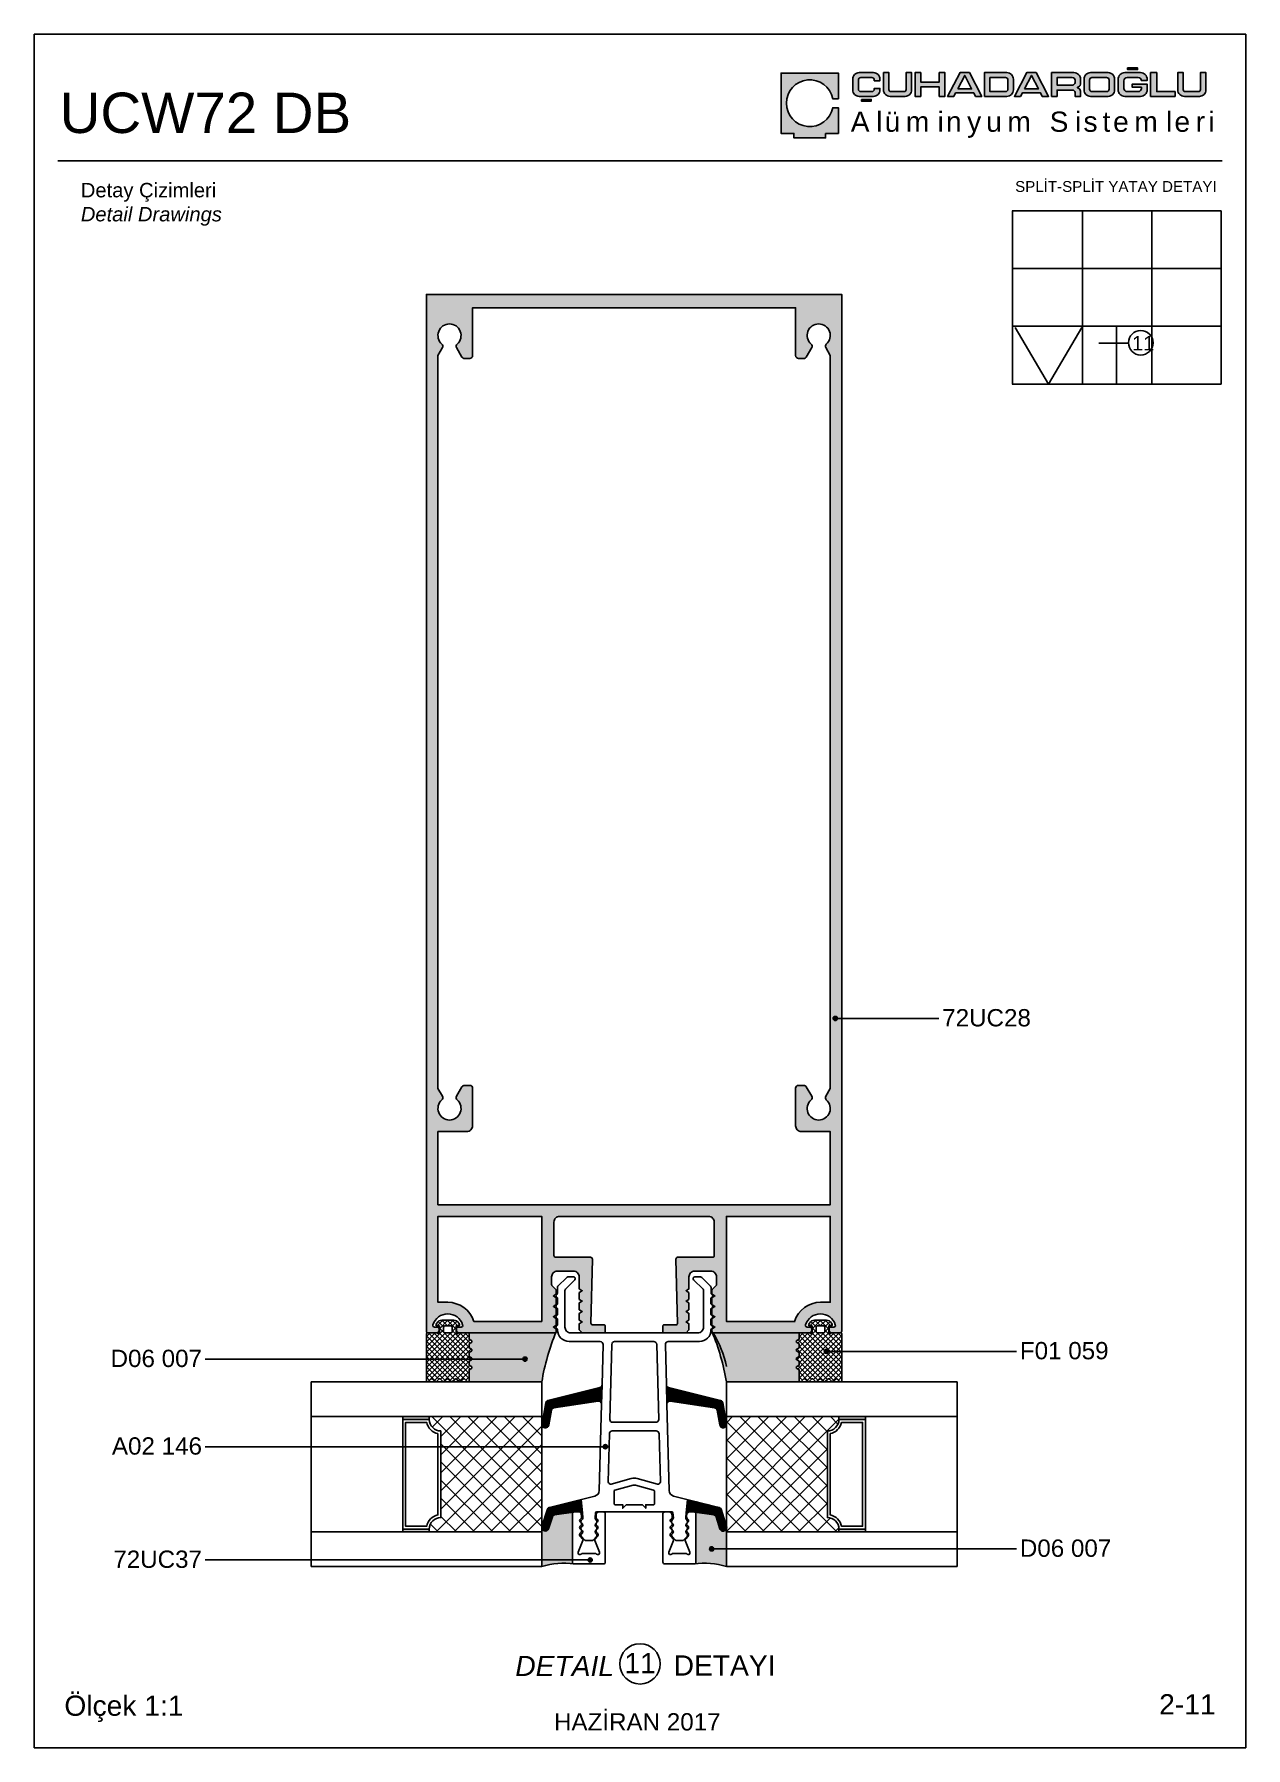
# Model space of a CAD drawing. Header units: millimetres. Extents: x -624 to 1947, y 11274 to 11571.
# Drawn here: x 1737.4 to 1947.4, y 11274.3 to 11571.3 of the extents above; entities that cross this region are included whole.
import ezdxf

# ---------------------------------------------------------------- set-up
doc = ezdxf.new("R2010")
doc.units = ezdxf.units.MM
for name, color, linetype in [('AKSESUAR', 7, 'Continuous'), ('Antet', 7, 'Continuous'), ('kesit_k', 7, 'Continuous'), ('Layer1', 7, 'Continuous'), ('yazı_numara_k', 11, 'Continuous')]:
    doc.layers.add(name, color=color, linetype=linetype)
doc.styles.get("Standard").update_dxf_attribs({"font": 'arial.ttf'})
pattern_1 = [(45, (1988.283914, 8154.76784), (-0.0224506403, 0.0224506403), [])]
pattern_2 = [(135, (2930.973248, 8154.76784), (0.0224506403, 0.0224506403), [])]

msp = doc.modelspace()

# ---------------------------------------------------------------- texts
at = {"layer": 'Antet', "attachment_point": 1}
for s, insert, char_height in [('{     UCW72 DB }', (1728.274, 11561.189), 7), ('{\\fArial|b0|i0|c162|p34;SPLİT-SPLİT YATAY DETAYI          }', (1907.477, 11545.855), 1.875), ('{11}', (1927.731, 11519.004), 2.5)]:
    msp.add_mtext(s, dxfattribs=dict(at, insert=insert, char_height=char_height))
at = {"layer": 'Antet', "char_height": 3, "width": 32.13086}
for s, insert, attachment_point in [('{\\fArial|b0|i0|c162|p34;72UC28}', (1894.834, 11402.335), 1), ('{\\fArial|b0|i0|c162|p34;D06 007}', (1766.523, 11343.29), 3), ('{\\fArial|b0|i0|c162|p34;F01 059}', (1908.299, 11344.632), 1), ('{\\fArial|b0|i0|c162|p34;A02 146}', (1766.523, 11328.109), 3), ('{\\fArial|b0|i0|c162|p34;D06 007}', (1908.299, 11310.397), 1), ('{\\fArial|b0|i0|c162|p34;72UC37}', (1766.523, 11308.48), 3)]:
    msp.add_mtext(s, dxfattribs=dict(at, insert=insert, attachment_point=attachment_point))
at = {"layer": 'yazı_numara_k'}
for s, insert, char_height, attachment_point in [('{\\fArial|b0|i0|c162|p34;\\H0.8333x;Detay Çizimleri\\P\\fArial|b0|i1|c162|p34;Detail Drawings\\fArial|b0|i0|c162|p34; \\H1.2x;         }', (1745.522, 11545.536), 3, 1), ('{\\fArial|b0|i0|c162|p34;Ölçek 1:1}', (1742.666, 11283.34), 3.5, 1), ('{\\fArial|b0|i0|c162|p34;2\\fArial|b0|i0|c0|p34;-\\fArial|b0|i0|c162|p34;11}', (1942.234, 11283.579), 3.5, 3), ('{HAZİRAN 2017}', (1856.417, 11280.292), 3, 3)]:
    msp.add_mtext(s, dxfattribs=dict(at, insert=insert, char_height=char_height, attachment_point=attachment_point))
at = {"layer": 'yazı_numara_k', "color": 0, "char_height": 3.5, "attachment_point": 1}
for s, insert in [('{\\fArial|b0|i1|c162|p34;DETAIL}', (1820.833, 11290.221)), ('{\\fArial|b0|i0|c162|p34; 11}', (1838.392, 11290.723)), ('\\fArial Tur|b0|i0|c162|p34;DETAYI', (1848.282, 11290.313))]:
    msp.add_mtext(s, dxfattribs=dict(at, insert=insert))

# ---------------------------------------------------------------- blocks, each defined once
blk = doc.blocks.new('72UC37')
at = {"layer": 'Layer1', "color": 0, "linetype": 'Continuous', "ltscale": 10}
blk.add_lwpolyline([(1705.09, 11318.63), (1706, 11318.63), (1706.34, 11318.33), (1706.39, 11317.75, -0.221695), (1706.3, 11317.51), (1706.13, 11317.34, 0.414214), (1706.13, 11316.91), (1706.3, 11316.74, -0.414214), (1706.3, 11316.32), (1706.13, 11316.14, 0.414214), (1706.13, 11315.72), (1706.3, 11315.54, -0.414214), (1706.3, 11315.12), (1706.13, 11314.94, 0.198912), (1706.04, 11314.73), (1706.04, 11314.67), (1706.04, 11314.62, 0.198912), (1706.13, 11314.41), (1706.55, 11313.99, -0.298826), (1706.62, 11313.67), (1705.81, 11311.64, 0.837166), (1706.32, 11311.33, -0.213422), (1706.54, 11311.43), (1707.64, 11311.43), (1708.75, 11311.43, -0.213422), (1708.97, 11311.33, 0.837166), (1709.47, 11311.64), (1708.67, 11313.67, -0.298826), (1708.74, 11313.99), (1709.15, 11314.41, 0.198912), (1709.24, 11314.62), (1709.24, 11314.67), (1709.24, 11314.73, 0.198912), (1709.15, 11314.94), (1708.98, 11315.12, -0.414214), (1708.98, 11315.54), (1709.15, 11315.72, 0.414214), (1709.15, 11316.14), (1708.98, 11316.32, -0.414214), (1708.98, 11316.74), (1709.15, 11316.91, 0.414214), (1709.15, 11317.34), (1708.98, 11317.51, -0.221695), (1708.89, 11317.75), (1708.94, 11318.33), (1709.28, 11318.63), (1710.19, 11318.63, -0.414214), (1710.49, 11318.33), (1710.49, 11309.93, -0.414214), (1710.19, 11309.63), (1707.64, 11309.63), (1705.09, 11309.63, -0.414214), (1704.79, 11309.93), (1704.79, 11318.33, -0.414214)], format="xyb", close=True, dxfattribs=at)
blk = doc.blocks.new('A02146')
h = blk.add_hatch()
h.set_pattern_fill('ANSI31', color=1, scale=0.01, angle=360, style=0)
h.set_pattern_definition(pattern_1)
h.paths.add_polyline_path([(2444.66, 11196.86), (2453.67, 11199.11, 0.337023), (2454.04, 11199.58), (2453.96, 11196.24, 0.466308), (2453.38, 11196.75), (2445.7, 11195.6, 0.321907), (2445.28, 11195.2), (2444.82, 11192.63, -1), (2443.64, 11192.84), (2444.29, 11196.46, -0.29562)])
h = blk.add_hatch()
h.set_pattern_fill('ANSI31', color=1, scale=0.01, angle=180, style=0)
h.set_pattern_definition(pattern_2)
h.paths.add_polyline_path([(2474.6, 11196.86), (2465.59, 11199.11, -0.337023), (2465.21, 11199.58), (2465.3, 11196.24, -0.466308), (2465.87, 11196.75), (2473.56, 11195.6, -0.321907), (2473.98, 11195.2), (2474.44, 11192.63, 1), (2475.62, 11192.84), (2474.97, 11196.46, 0.29562)])
h = blk.add_hatch()
h.set_pattern_fill('ANSI31', color=1, scale=0.01, angle=360, style=0)
h.set_pattern_definition(pattern_1)
h.paths.add_polyline_path([(2444.95, 11178.35), (2450.43, 11179.71), (2450.63, 11177.41, 0.388879), (2450.43, 11177.59), (2449.54, 11177.59, 0.037105), (2449.51, 11177.59), (2445.83, 11177.04, 0.285816), (2445.43, 11176.7), (2444.78, 11174.65, -1), (2443.63, 11175.01), (2444.59, 11178.01, -0.260029)])
h = blk.add_hatch()
h.set_pattern_fill('ANSI31', color=1, scale=0.01, angle=180, style=0)
h.set_pattern_definition(pattern_2)
h.paths.add_polyline_path([(2474.31, 11178.35), (2468.83, 11179.71), (2468.63, 11177.41, -0.388879), (2468.83, 11177.59), (2469.71, 11177.59, -0.037105), (2469.74, 11177.59), (2473.42, 11177.04, -0.285816), (2473.83, 11176.7), (2474.48, 11174.65, 1), (2475.62, 11175.01), (2474.67, 11178.01, 0.260029)])
at = {"color": 1}
for p, q in [((2453.96, 11196.24), (2454.04, 11199.58)), ((2465.3, 11196.24), (2465.21, 11199.58)), ((2450.63, 11177.41), (2450.43, 11179.71)), ((2468.63, 11177.41), (2468.83, 11179.71))]:
    blk.add_line(p, q, dxfattribs=at)
for points in [[(2465.69, 11181.25), (2465.3, 11196.24, -0.466308), (2465.87, 11196.75), (2473.56, 11195.6, -0.321907), (2473.98, 11195.2), (2474.44, 11192.63, 1), (2475.62, 11192.84), (2474.97, 11196.46, 0.29562), (2474.6, 11196.86), (2465.59, 11199.11, -0.337023), (2465.21, 11199.58), (2465.03, 11206.58, -0.421902), (2465.53, 11207.09), (2470.93, 11207.09, 0.414214), (2472.93, 11209.09), (2472.93, 11209.13, -0.298217), (2473.05, 11209.32, 0.654654), (2473.05, 11209.87, -0.298217), (2472.93, 11210.05), (2472.93, 11210.93, -0.298217), (2473.05, 11211.12, 0.654654), (2473.05, 11211.67, -0.298217), (2472.93, 11211.85), (2472.93, 11212.73, -0.298217), (2473.05, 11212.92, 0.654654), (2473.05, 11213.47, -0.298217), (2472.93, 11213.65), (2472.93, 11214.53, -0.298217), (2473.05, 11214.72, 0.636984), (2473.06, 11215.26, -0.284688), (2472.95, 11215.44), (2472.95, 11216.47, 0.198912), (2472.86, 11216.68), (2471.34, 11218.2, 0.198912), (2471.13, 11218.29), (2470.14, 11218.29, 0.668179), (2469.92, 11217.78), (2471.56, 11216.14, -0.198912), (2471.65, 11215.93), (2471.65, 11209.59, -0.414214), (2470.65, 11208.59), (2459.63, 11208.59), (2448.61, 11208.59, -0.414214), (2447.61, 11209.59), (2447.61, 11215.93, -0.198912), (2447.69, 11216.14), (2449.33, 11217.78, 0.668179), (2449.12, 11218.29), (2448.13, 11218.29, 0.198912), (2447.92, 11218.2), (2446.39, 11216.68, 0.198912), (2446.31, 11216.47), (2446.31, 11215.44, -0.284688), (2446.2, 11215.26, 0.636984), (2446.21, 11214.72, -0.298217), (2446.33, 11214.53), (2446.33, 11213.65, -0.298217), (2446.21, 11213.47, 0.654654), (2446.21, 11212.92, -0.298217), (2446.33, 11212.73), (2446.33, 11211.85, -0.298217), (2446.21, 11211.67, 0.654654), (2446.21, 11211.12, -0.298217), (2446.33, 11210.93), (2446.33, 11210.05, -0.298217), (2446.21, 11209.87, 0.654654), (2446.21, 11209.32, -0.298217), (2446.33, 11209.13), (2446.33, 11209.09, 0.414214), (2448.33, 11207.09), (2453.73, 11207.09, -0.421902), (2454.23, 11206.58), (2454.04, 11199.58, -0.337023), (2453.67, 11199.11), (2444.66, 11196.86, 0.29562), (2444.29, 11196.46), (2443.64, 11192.84, 1), (2444.82, 11192.63), (2445.28, 11195.2, -0.321907), (2445.7, 11195.6), (2453.38, 11196.75, -0.466308), (2453.96, 11196.24), (2453.56, 11181.25, -0.337023), (2452.81, 11180.31), (2444.95, 11178.35, 0.260029), (2444.59, 11178.01), (2443.63, 11175.01, 1), (2444.78, 11174.65), (2445.43, 11176.7, -0.285816), (2445.83, 11177.04), (2449.51, 11177.59, -0.037105), (2449.54, 11177.59), (2450.43, 11177.59, -0.388879), (2450.63, 11177.41), (2450.71, 11176.52, -0.204743), (2450.63, 11176.29), (2450.45, 11176.09, 0.376712), (2450.45, 11175.69), (2450.63, 11175.49, -0.376712), (2450.63, 11175.09), (2450.45, 11174.89, 0.376712), (2450.45, 11174.49), (2450.63, 11174.29, -0.376712), (2450.63, 11173.89), (2450.45, 11173.69, 0.395342), (2450.47, 11173.28), (2451.07, 11172.68, 0.198912), (2451.28, 11172.59), (2452.28, 11172.59, 0.198912), (2452.49, 11172.68), (2453.09, 11173.28, 0.395342), (2453.1, 11173.69), (2452.92, 11173.89, -0.376712), (2452.92, 11174.29), (2453.1, 11174.49, 0.376712), (2453.1, 11174.89), (2452.92, 11175.09, -0.376712), (2452.92, 11175.49), (2453.1, 11175.69, 0.376712), (2453.1, 11176.09), (2452.92, 11176.29, -0.204743), (2452.85, 11176.52), (2452.93, 11177.41, -0.388879), (2453.13, 11177.59), (2466.13, 11177.59, -0.388879), (2466.33, 11177.41), (2466.41, 11176.52, -0.204743), (2466.33, 11176.29), (2466.15, 11176.09, 0.376712), (2466.15, 11175.69), (2466.33, 11175.49, -0.376712), (2466.33, 11175.09), (2466.15, 11174.89, 0.376712), (2466.15, 11174.49), (2466.33, 11174.29, -0.376712), (2466.33, 11173.89), (2466.15, 11173.69, 0.395342), (2466.17, 11173.28), (2466.77, 11172.68, 0.198912), (2466.98, 11172.59), (2467.98, 11172.59, 0.198912), (2468.19, 11172.68), (2468.79, 11173.28, 0.395342), (2468.8, 11173.69), (2468.62, 11173.89, -0.376712), (2468.62, 11174.29), (2468.8, 11174.49, 0.376712), (2468.8, 11174.89), (2468.62, 11175.09, -0.376712), (2468.62, 11175.49), (2468.8, 11175.69, 0.376712), (2468.8, 11176.09), (2468.62, 11176.29, -0.204743), (2468.55, 11176.52), (2468.63, 11177.41, -0.388879), (2468.83, 11177.59), (2469.71, 11177.59, -0.037105), (2469.74, 11177.59), (2473.42, 11177.04, -0.285816), (2473.83, 11176.7), (2474.48, 11174.65, 1), (2475.62, 11175.01), (2474.67, 11178.01, 0.260029), (2474.31, 11178.35), (2466.45, 11180.31, -0.337023)], [(2455.39, 11193.6), (2455.73, 11206.6, -0.406566), (2456.23, 11207.09), (2463.03, 11207.09, -0.406566), (2463.53, 11206.6), (2463.87, 11193.6, -0.421902), (2463.37, 11193.09), (2455.89, 11193.09, -0.421902)], [(2455.11, 11182.79), (2455.32, 11191.1, -0.406566), (2455.82, 11191.59), (2463.43, 11191.59, -0.406566), (2463.93, 11191.1), (2464.15, 11182.79, -0.501309), (2463.65, 11182.39), (2460.15, 11183.33, 0.131652), (2459.11, 11183.33), (2455.61, 11182.39, -0.501309)], [(2456.13, 11178.99), (2456.13, 11181.14, -0.339454), (2456.28, 11181.33), (2459.42, 11182.17, -0.131652), (2459.84, 11182.17), (2462.98, 11181.33, -0.339454), (2463.13, 11181.14), (2463.13, 11178.99, -0.414214), (2462.93, 11178.79), (2461.63, 11178.79), (2461.63, 11178.19), (2461.03, 11178.79), (2458.23, 11178.79), (2457.63, 11178.19), (2457.63, 11178.79), (2456.33, 11178.79, -0.414214)]]:
    blk.add_lwpolyline(points, format="xyb", close=True, dxfattribs=at)
blk = doc.blocks.new('CAM32')
at = {"linetype": 'Continuous'}
for points in [[(941.47, -529.89), (941.47, -534.48), (940.97, -534.48), (940.97, -529.89)], [(941.47, -529.89), (941.47, -534.48), (940.97, -534.48), (940.97, -529.89)], [(941.47, -529.89), (941.47, -534.48), (940.97, -534.48), (940.97, -529.89)], [(960.47, -529.89), (960.47, -534.48), (960.97, -534.48), (960.97, -529.89)], [(960.47, -529.89), (960.47, -534.48), (960.97, -534.48), (960.97, -529.89)], [(960.47, -529.89), (960.47, -534.48), (960.97, -534.48), (960.97, -529.89)]]:
    blk.add_hatch(color=4, dxfattribs=at).paths.add_polyline_path(points)
h = blk.add_hatch()
h.set_pattern_fill('ANSI37', color=256, scale=0.7, angle=270, style=0)
h.set_pattern_definition([(315, (-765.4288, -11863.6118), (1.5715448, 1.5715448), []), (45, (-765.4288, -11863.6118), (-1.5715448, 1.5715448), [])])
h.paths.add_polyline_path([(960.97, -553.99), (960.97, -534.49), (960.47, -534.49), (960.47, -534.49, 0.414214), (958.47, -536.49), (943.47, -536.49, 0.414214), (941.47, -534.49), (941.47, -534.48), (940.97, -534.48), (940.97, -553.99)])
at = {"color": 4}
for p, q in [((934.97, -513.99), (934.97, -553.99)), ((934.97, -553.99), (934.97, -513.99)), ((934.97, -513.99), (966.97, -513.99)), ((934.97, -513.99), (934.97, -553.99)), ((934.97, -553.99), (934.97, -513.99)), ((934.97, -513.99), (966.97, -513.99)), ((934.97, -513.99), (934.97, -553.99)), ((934.97, -513.99), (966.97, -513.99)), ((940.97, -553.99), (940.97, -513.99)), ((940.97, -553.99), (940.97, -513.99)), ((940.97, -553.99), (940.97, -513.99)), ((960.97, -553.99), (960.97, -513.99)), ((960.97, -553.99), (960.97, -513.99)), ((960.97, -553.99), (960.97, -513.99)), ((966.97, -513.99), (966.97, -553.99)), ((966.97, -513.99), (966.97, -553.99)), ((966.97, -553.99), (966.97, -513.99)), ((966.97, -553.99), (966.97, -513.99)), ((966.97, -513.99), (966.97, -553.99)), ((934.97, -553.99), (966.97, -553.99)), ((934.97, -553.99), (966.97, -553.99)), ((934.97, -553.99), (966.97, -553.99))]:
    blk.add_line(p, q, dxfattribs=at)
for points in [[(941.47, -529.89), (941.47, -534.48), (940.97, -534.48), (940.97, -529.89)], [(941.47, -529.89), (941.47, -534.48), (940.97, -534.48), (940.97, -529.89)], [(941.47, -529.89), (941.47, -534.48), (940.97, -534.48), (940.97, -529.89)], [(960.47, -529.89), (960.47, -534.49), (960.97, -534.49), (960.97, -529.89)], [(960.47, -529.89), (960.47, -534.48), (960.97, -534.48), (960.97, -529.89)], [(960.47, -529.89), (960.47, -534.49), (960.97, -534.49), (960.97, -529.89)], [(960.47, -529.89), (960.47, -534.48), (960.97, -534.48), (960.97, -529.89)], [(960.47, -529.89), (960.47, -534.49), (960.97, -534.49), (960.97, -529.89)], [(960.47, -529.89), (960.47, -534.48), (960.97, -534.48), (960.97, -529.89)]]:
    blk.add_lwpolyline(points, close=True, dxfattribs=at)
for points in [[(958.47, -536.49, -0.414214), (960.47, -534.49), (960.47, -529.89), (941.47, -529.89), (941.47, -534.49, -0.414214), (943.47, -536.49)], [(958.47, -536.49, -0.414214), (960.47, -534.49), (960.47, -529.89), (941.47, -529.89), (941.47, -534.49, -0.414214), (943.47, -536.49)], [(958.47, -536.49, -0.414214), (960.47, -534.49), (960.47, -529.89), (941.47, -529.89), (941.47, -534.49, -0.414214), (943.47, -536.49)], [(958.02, -535.99, -0.300614), (959.97, -534.04), (959.97, -530.39), (941.97, -530.39), (941.97, -534.04, -0.300614), (943.92, -535.99)], [(958.02, -535.99, -0.300614), (959.97, -534.04), (959.97, -530.39), (941.97, -530.39), (941.97, -534.04, -0.300614), (943.92, -535.99)], [(958.02, -535.99, -0.300614), (959.97, -534.04), (959.97, -530.39), (941.97, -530.39), (941.97, -534.04, -0.300614), (943.92, -535.99)]]:
    blk.add_lwpolyline(points, format="xyb", close=True, dxfattribs=at)
blk = doc.blocks.new('F01059')
h = blk.add_hatch()
h.set_pattern_fill('ANSI37', color=11, scale=0.2, angle=270)
h.set_pattern_definition([(315, (-9811.85, 12946.3774), (0.449012806, 0.449012806), []), (45, (-9811.85, 12946.3774), (-0.449012806, 0.449012806), [])])
h.paths.add_polyline_path([(1350.88, 11081.2), (1351.11, 11081.6), (1351.81, 11081.6), (1352.04, 11081.2, 0.57735), (1352.38, 11081.2), (1352.61, 11081.6), (1353.31, 11081.6), (1353.54, 11081.2, 0.57735), (1353.88, 11081.2), (1354.11, 11081.6), (1355.01, 11081.6, 0.414214), (1355.21, 11081.8), (1355.21, 11083.41, 0.245393), (1355.12, 11083.58, -0.734238), (1355.21, 11083.85), (1356.41, 11083.85), (1356.41, 11083.45, 0.57735), (1356.71, 11083.28), (1356.91, 11083.39, 0.267949), (1357.41, 11084.26), (1357.41, 11086.34, 0.267949), (1356.91, 11087.21), (1356.71, 11087.32, 0.57735), (1356.41, 11087.15), (1356.41, 11086.75), (1355.21, 11086.75, -0.734238), (1355.12, 11087.02, 0.245393), (1355.21, 11087.19), (1355.21, 11088.8, 0.414214), (1355.01, 11089), (1346.91, 11089, 0.668179), (1346.77, 11088.66), (1347.19, 11088.24, -0.414214), (1347.19, 11087.96), (1346.77, 11087.54, 0.414214), (1346.77, 11087.26), (1347.19, 11086.84, -0.414214), (1347.19, 11086.56), (1346.77, 11086.14, 0.414214), (1346.77, 11085.86), (1347.19, 11085.44, -0.414214), (1347.19, 11085.16), (1346.77, 11084.74, 0.414214), (1346.77, 11084.46), (1347.19, 11084.04, -0.414214), (1347.19, 11083.76), (1346.77, 11083.34, 0.414214), (1346.77, 11083.06), (1347.19, 11082.64, -0.414214), (1347.19, 11082.36), (1346.77, 11081.94, 0.668179), (1346.91, 11081.6), (1348.81, 11081.6), (1349.04, 11081.2, 0.57735), (1349.38, 11081.2), (1349.61, 11081.6), (1350.31, 11081.6), (1350.54, 11081.2, 0.57735)])
h.paths.add_polyline_path([(1355.41, 11086.05), (1356.21, 11086.05, -0.414214), (1356.41, 11085.85), (1356.41, 11084.75, -0.414214), (1356.21, 11084.55), (1355.41, 11084.55, -0.414214), (1355.21, 11084.75), (1355.21, 11085.85, -0.414214)], flags=16)
at = {"color": 0}
for points in [[(1350.88, 11081.2), (1351.11, 11081.6), (1351.81, 11081.6), (1352.04, 11081.2, 0.57735), (1352.38, 11081.2), (1352.61, 11081.6), (1353.31, 11081.6), (1353.54, 11081.2, 0.57735), (1353.88, 11081.2), (1354.11, 11081.6), (1355.01, 11081.6, 0.414214), (1355.21, 11081.8), (1355.21, 11083.41, 0.245393), (1355.12, 11083.58, -0.734238), (1355.21, 11083.85), (1356.41, 11083.85), (1356.41, 11083.45, 0.57735), (1356.71, 11083.28), (1356.91, 11083.39, 0.267949), (1357.41, 11084.26), (1357.41, 11086.34, 0.267949), (1356.91, 11087.21), (1356.71, 11087.32, 0.57735), (1356.41, 11087.15), (1356.41, 11086.75), (1355.21, 11086.75, -0.734238), (1355.12, 11087.02, 0.245393), (1355.21, 11087.19), (1355.21, 11088.8, 0.414214), (1355.01, 11089), (1346.91, 11089, 0.668179), (1346.77, 11088.66), (1347.19, 11088.24, -0.414214), (1347.19, 11087.96), (1346.77, 11087.54, 0.414214), (1346.77, 11087.26), (1347.19, 11086.84, -0.414214), (1347.19, 11086.56), (1346.77, 11086.14, 0.414214), (1346.77, 11085.86), (1347.19, 11085.44, -0.414214), (1347.19, 11085.16), (1346.77, 11084.74, 0.414214), (1346.77, 11084.46), (1347.19, 11084.04, -0.414214), (1347.19, 11083.76), (1346.77, 11083.34, 0.414214), (1346.77, 11083.06), (1347.19, 11082.64, -0.414214), (1347.19, 11082.36), (1346.77, 11081.94, 0.668179), (1346.91, 11081.6), (1348.81, 11081.6), (1349.04, 11081.2, 0.57735), (1349.38, 11081.2), (1349.61, 11081.6), (1350.31, 11081.6), (1350.54, 11081.2, 0.57735)], [(1355.41, 11086.05), (1356.21, 11086.05, -0.414214), (1356.41, 11085.85), (1356.41, 11084.75, -0.414214), (1356.21, 11084.55), (1355.41, 11084.55, -0.414214), (1355.21, 11084.75), (1355.21, 11085.85, -0.414214)]]:
    blk.add_lwpolyline(points, format="xyb", close=True, dxfattribs=at)
blk = doc.blocks.new('logo')
at = {"layer": 'Antet'}
h = blk.add_hatch(color=255, dxfattribs=at)
h.paths.add_polyline_path([(-430211.64, 79968.64, -0.414214), (-430211.2, 79969.07), (-430209.3, 79969.07, -0.414214), (-430208.87, 79968.64), (-430208.87, 79968.51), (-430207.89, 79968.51), (-430207.89, 79968.77, 0.414214), (-430209.03, 79969.91), (-430211.48, 79969.91, 0.414214), (-430212.62, 79968.77), (-430212.62, 79966.93, 0.414214), (-430211.48, 79965.79), (-430209.03, 79965.79, 0.414214), (-430207.89, 79966.93), (-430207.89, 79967.18), (-430208.87, 79967.18), (-430208.87, 79967.06, -0.414214), (-430209.3, 79966.63), (-430211.2, 79966.63, -0.414214), (-430211.64, 79967.06)])
h.paths.add_polyline_path([(-430211.12, 79965.27), (-430211.12, 79964.98), (-430209.39, 79964.98), (-430209.39, 79965.27)])
h.paths.add_polyline_path([(-430203.54, 79965.79, 0.414214), (-430202.4, 79966.93), (-430202.4, 79969.91), (-430203.36, 79969.91), (-430203.36, 79966.97, -0.414214), (-430203.7, 79966.63), (-430205.98, 79966.63, -0.414214), (-430206.33, 79966.97), (-430206.33, 79969.91), (-430207.28, 79969.91), (-430207.28, 79966.93, 0.414214), (-430206.14, 79965.79)])
h.paths.add_polyline_path([(-430200.82, 79967.43), (-430197.61, 79967.43), (-430197.61, 79965.79), (-430196.63, 79965.79), (-430196.63, 79969.91), (-430197.61, 79969.91), (-430197.61, 79968.27), (-430200.82, 79968.27), (-430200.82, 79969.91), (-430201.8, 79969.91), (-430201.8, 79965.79), (-430200.82, 79965.79)])
h.paths.add_polyline_path([(-430196.17, 79965.79), (-430195.09, 79965.79), (-430194.79, 79966.39), (-430191.63, 79966.39), (-430191.32, 79965.79), (-430190.25, 79965.79), (-430192.39, 79969.93), (-430194.02, 79969.93)])
h.paths.add_polyline_path([(-430194.41, 79967.1), (-430193.21, 79969.43), (-430192, 79967.1)], flags=16)
h.paths.add_polyline_path([(-430189.78, 79965.79), (-430185.9, 79965.79, 0.414214), (-430184.76, 79966.93), (-430184.76, 79968.77, 0.414214), (-430185.9, 79969.91), (-430189.78, 79969.91)])
h.paths.add_polyline_path([(-430188.83, 79969.07), (-430186.15, 79969.07, -0.414214), (-430185.71, 79968.64), (-430185.71, 79967.06, -0.414214), (-430186.15, 79966.63), (-430188.83, 79966.63)], flags=16)
h.paths.add_polyline_path([(-430183.21, 79966.39), (-430180.06, 79966.39), (-430179.75, 79965.79), (-430178.67, 79965.79), (-430180.82, 79969.93), (-430182.45, 79969.93), (-430184.6, 79965.79), (-430183.52, 79965.79)])
h.paths.add_polyline_path([(-430182.84, 79967.1), (-430181.63, 79969.43), (-430180.43, 79967.1)], flags=16)
h.paths.add_polyline_path([(-430177.2, 79966.9), (-430174.52, 79966.9, -0.414214), (-430174.08, 79966.47), (-430174.08, 79965.79), (-430173.13, 79965.79), (-430173.13, 79966.73, 0.203358), (-430173.26, 79967.04, 0.098259), (-430173.64, 79967.28), (-430173.64, 79967.38, 0.058399), (-430173.32, 79967.55, 0.246853), (-430173.13, 79967.91), (-430173.13, 79968.77, 0.414214), (-430174.27, 79969.91), (-430178.15, 79969.91), (-430178.15, 79965.79), (-430177.2, 79965.79)])
h.paths.add_polyline_path([(-430177.2, 79967.77), (-430177.2, 79969.07), (-430174.55, 79969.07, -0.414214), (-430174.08, 79968.61), (-430174.08, 79968.2, -0.414214), (-430174.52, 79967.77)], flags=16)
h.paths.add_polyline_path([(-430168.35, 79965.79, 0.414214), (-430167.21, 79966.93), (-430167.21, 79968.77, 0.414214), (-430168.35, 79969.91), (-430171.39, 79969.91, 0.414214), (-430172.52, 79968.77), (-430172.52, 79966.93, 0.414214), (-430171.39, 79965.79)])
h.paths.add_polyline_path([(-430171.14, 79966.63, -0.414214), (-430171.57, 79967.06), (-430171.57, 79968.64, -0.414214), (-430171.14, 79969.07), (-430168.6, 79969.07, -0.414214), (-430168.16, 79968.64), (-430168.16, 79967.06, -0.414214), (-430168.6, 79966.63)], flags=16)
h.paths.add_polyline_path([(-430165.47, 79965.79), (-430162.72, 79965.79, 0.414214), (-430161.58, 79966.93), (-430161.58, 79967.93), (-430164.15, 79967.93), (-430164.15, 79967.38), (-430162.56, 79967.38), (-430162.56, 79967.18, -0.414214), (-430163.11, 79966.63), (-430165.07, 79966.63, -0.414214), (-430165.62, 79967.18), (-430165.62, 79968.52, -0.414214), (-430165.07, 79969.07), (-430163.11, 79969.07, -0.407741), (-430162.56, 79968.53), (-430161.58, 79968.53), (-430161.58, 79968.77, 0.414214), (-430162.72, 79969.91), (-430165.47, 79969.91, 0.414214), (-430166.6, 79968.77), (-430166.6, 79966.93, 0.414214)])
h.paths.add_polyline_path([(-430163.23, 79970.43), (-430163.23, 79970.72), (-430164.96, 79970.72), (-430164.96, 79970.43)])
h.paths.add_polyline_path([(-430156.73, 79965.79), (-430156.73, 79966.63), (-430159.92, 79966.63), (-430159.92, 79969.91), (-430160.97, 79969.91), (-430160.97, 79965.79)])
h.paths.add_polyline_path([(-430155.32, 79966.97), (-430155.32, 79969.91), (-430156.27, 79969.91), (-430156.27, 79966.93, 0.414214), (-430155.13, 79965.79), (-430152.53, 79965.79, 0.414214), (-430151.39, 79966.93), (-430151.39, 79969.91), (-430152.34, 79969.91), (-430152.34, 79966.97, -0.414214), (-430152.69, 79966.63), (-430154.97, 79966.63, -0.414214)])
blk.add_hatch(color=255, dxfattribs=at).paths.add_polyline_path([(-430216.08, 79965.4), (-430215.09, 79965.4), (-430215.09, 79969.85), (-430225.03, 79969.85), (-430225.03, 79959.39), (-430222.81, 79959.39), (-430222.81, 79958.6), (-430217.31, 79958.6), (-430217.31, 79959.39), (-430215.09, 79959.39), (-430215.09, 79963.83), (-430216.08, 79963.83, -10.235635)])
at = {"layer": 'Antet', "color": 255}
for points in [[(-430164.96, 79970.72), (-430164.96, 79970.43), (-430163.23, 79970.43), (-430163.23, 79970.72)], [(-430200.82, 79969.91), (-430200.82, 79968.27), (-430197.61, 79968.27), (-430197.61, 79969.91), (-430196.63, 79969.91), (-430196.63, 79965.79), (-430197.61, 79965.79), (-430197.61, 79967.43), (-430200.82, 79967.43), (-430200.82, 79965.79), (-430201.8, 79965.79), (-430201.8, 79969.91)], [(-430195.09, 79965.79), (-430194.79, 79966.39), (-430191.63, 79966.39), (-430191.32, 79965.79), (-430190.25, 79965.79), (-430192.39, 79969.93), (-430194.02, 79969.93), (-430196.17, 79965.79)], [(-430194.41, 79967.1), (-430192, 79967.1), (-430193.21, 79969.43)], [(-430183.52, 79965.79), (-430183.21, 79966.39), (-430180.06, 79966.39), (-430179.75, 79965.79), (-430178.67, 79965.79), (-430180.82, 79969.93), (-430182.45, 79969.93), (-430184.6, 79965.79)], [(-430182.84, 79967.1), (-430180.43, 79967.1), (-430181.63, 79969.43)], [(-430160.97, 79969.91), (-430160.97, 79965.79), (-430156.73, 79965.79), (-430156.73, 79966.63), (-430159.92, 79966.63), (-430159.92, 79969.91)], [(-430211.12, 79965.27), (-430211.12, 79964.98), (-430209.39, 79964.98), (-430209.39, 79965.27)]]:
    blk.add_lwpolyline(points, close=True, dxfattribs=at)
for points in [[(-430217.31, 79959.39), (-430217.31, 79958.6), (-430222.81, 79958.6), (-430222.81, 79959.39), (-430225.03, 79959.39), (-430225.03, 79969.85), (-430215.09, 79969.85), (-430215.09, 79965.4), (-430216.08, 79965.4, 10.235635), (-430216.08, 79963.83), (-430215.09, 79963.83), (-430215.09, 79959.39)], [(-430211.2, 79966.63, -0.414214), (-430211.64, 79967.06), (-430211.64, 79968.64, -0.414214), (-430211.2, 79969.07), (-430209.3, 79969.07, -0.414214), (-430208.87, 79968.64), (-430208.87, 79968.51), (-430207.89, 79968.51), (-430207.89, 79968.77, 0.414214), (-430209.03, 79969.91), (-430211.48, 79969.91, 0.414214), (-430212.62, 79968.77), (-430212.62, 79966.93, 0.414214), (-430211.48, 79965.79), (-430209.03, 79965.79, 0.414214), (-430207.89, 79966.93), (-430207.89, 79967.18), (-430208.87, 79967.18), (-430208.87, 79967.06, -0.414214), (-430209.3, 79966.63)], [(-430203.7, 79966.63), (-430205.98, 79966.63, -0.414214), (-430206.33, 79966.97), (-430206.33, 79969.91), (-430207.28, 79969.91), (-430207.28, 79966.93, 0.414214), (-430206.14, 79965.79), (-430203.54, 79965.79, 0.414214), (-430202.4, 79966.93), (-430202.4, 79969.91), (-430203.36, 79969.91), (-430203.36, 79966.97, -0.414214)], [(-430189.78, 79965.79), (-430189.78, 79969.91), (-430185.9, 79969.91, -0.414214), (-430184.76, 79968.77), (-430184.76, 79966.93, -0.414214), (-430185.9, 79965.79)], [(-430185.71, 79968.64, 0.414214), (-430186.15, 79969.07), (-430188.83, 79969.07), (-430188.83, 79966.63), (-430186.15, 79966.63, 0.414214), (-430185.71, 79967.06)], [(-430173.13, 79966.73), (-430173.13, 79965.79), (-430174.08, 79965.79), (-430174.08, 79966.47, 0.414214), (-430174.52, 79966.9), (-430177.2, 79966.9), (-430177.2, 79965.79), (-430178.15, 79965.79), (-430178.15, 79969.91), (-430174.27, 79969.91, -0.414214), (-430173.13, 79968.77), (-430173.13, 79967.91, -0.246853), (-430173.32, 79967.55, -0.058399), (-430173.64, 79967.38), (-430173.64, 79967.28, -0.098259), (-430173.26, 79967.04, -0.203358)], [(-430174.55, 79969.07, -0.414214), (-430174.08, 79968.61), (-430174.08, 79968.2, -0.414214), (-430174.52, 79967.77), (-430177.2, 79967.77), (-430177.2, 79969.07)], [(-430168.35, 79965.79), (-430171.39, 79965.79, -0.414214), (-430172.52, 79966.93), (-430172.52, 79968.77, -0.414214), (-430171.39, 79969.91), (-430168.35, 79969.91, -0.414214), (-430167.21, 79968.77), (-430167.21, 79966.93, -0.414214)], [(-430168.16, 79968.64), (-430168.16, 79967.06, -0.414214), (-430168.6, 79966.63), (-430171.14, 79966.63, -0.414214), (-430171.57, 79967.06), (-430171.57, 79968.64, -0.414214), (-430171.14, 79969.07), (-430168.6, 79969.07, -0.414214)], [(-430162.56, 79967.18), (-430162.56, 79967.38), (-430164.15, 79967.38), (-430164.15, 79967.93), (-430161.58, 79967.93), (-430161.58, 79966.93, -0.414214), (-430162.72, 79965.79), (-430165.47, 79965.79, -0.414214), (-430166.6, 79966.93), (-430166.6, 79968.77, -0.414214), (-430165.47, 79969.91), (-430162.72, 79969.91, -0.414214), (-430161.58, 79968.77), (-430161.58, 79968.53), (-430162.56, 79968.53, 0.407741), (-430163.11, 79969.07), (-430165.07, 79969.07, 0.414214), (-430165.62, 79968.52), (-430165.62, 79967.18, 0.414214), (-430165.07, 79966.63), (-430163.11, 79966.63, 0.414214)], [(-430155.13, 79965.79), (-430152.53, 79965.79, 0.414214), (-430151.39, 79966.93), (-430151.39, 79969.91), (-430152.34, 79969.91), (-430152.34, 79966.97, -0.414214), (-430152.69, 79966.63), (-430154.97, 79966.63, -0.414214), (-430155.32, 79966.97), (-430155.32, 79969.91), (-430156.27, 79969.91), (-430156.27, 79966.93, 0.414214)]]:
    blk.add_lwpolyline(points, format="xyb", close=True, dxfattribs=at)
at = {"layer": 'Antet', "color": 255, "insert": (-430212.96, 79963.16), "char_height": 3.5, "attachment_point": 1}
blk.add_mtext('{\\fArial|b0|i0|c162|p34;\\T1.35;Alüminyum Sistemleri}', dxfattribs=at)
blk = doc.blocks.new('72UC28')
at = {"layer": 'AKSESUAR', "linetype": 'ByBlock'}
h = blk.add_hatch(color=30, dxfattribs=at)
h.paths.add_polyline_path([(3791.88, 10610.15), (3791.88, 10789.85), (3719.88, 10789.85), (3719.88, 10610.15, 0.414214), (3720.18, 10609.85), (3721.71, 10609.85, 0.267949), (3721.97, 10610), (3722.04, 10610.12, 0.131652), (3722.08, 10610.27), (3722.08, 10610.55, 0.414214), (3721.78, 10610.85), (3721.29, 10610.85, -0.50381), (3721, 10611.23, -0.740532), (3726.16, 10611.23, -0.50381), (3725.88, 10610.85), (3725.38, 10610.85, 0.414214), (3725.08, 10610.55), (3725.08, 10610.27, 0.131652), (3725.12, 10610.12), (3725.2, 10610, 0.267949), (3725.46, 10609.85), (3742.08, 10609.85, 0.414214), (3742.38, 10610.15), (3742.38, 10610.53), (3741.88, 10610.85), (3742.38, 10611.16), (3742.38, 10612.33), (3741.88, 10612.65), (3742.38, 10612.96), (3742.38, 10614.13), (3741.88, 10614.45), (3742.38, 10614.76), (3742.38, 10615.93), (3741.88, 10616.25), (3742.38, 10616.56), (3742.38, 10617.25, 0.198912), (3742.32, 10617.39), (3741.64, 10618.07, -0.198912), (3741.58, 10618.21), (3741.58, 10619.55, -0.414214), (3742.58, 10620.55), (3745.38, 10620.55, -0.414214), (3746.38, 10619.55), (3746.38, 10617.46), (3746.88, 10617.15), (3746.38, 10616.83), (3746.38, 10615.66), (3746.88, 10615.35), (3746.38, 10615.03), (3746.38, 10613.86), (3746.88, 10613.55), (3746.38, 10613.23), (3746.38, 10612.06), (3746.88, 10611.75), (3746.38, 10611.43), (3746.38, 10610.35), (3746.88, 10609.85), (3750.58, 10609.85, 0.414214), (3750.88, 10610.15), (3750.88, 10610.95, 0.414214), (3750.58, 10611.25), (3748.69, 10611.25, -0.420875), (3748.39, 10611.55), (3748.64, 10622.64, 0.420875), (3748.34, 10622.95), (3742.28, 10622.95, -0.414214), (3741.98, 10623.25), (3741.98, 10629.05, -0.414214), (3742.98, 10630.05), (3768.78, 10630.05, -0.414214), (3769.78, 10629.05), (3769.78, 10623.25, -0.414214), (3769.48, 10622.95), (3763.43, 10622.95, 0.420875), (3763.13, 10622.64), (3763.38, 10611.45, -0.420875), (3763.18, 10611.25), (3761.08, 10611.25, 0.414214), (3760.88, 10611.05), (3760.88, 10610.05, 0.414214), (3761.08, 10609.85), (3764.88, 10609.85), (3765.38, 10610.35), (3765.38, 10611.43), (3764.88, 10611.75), (3765.38, 10612.06), (3765.38, 10613.23), (3764.88, 10613.55), (3765.38, 10613.86), (3765.38, 10615.03), (3764.88, 10615.35), (3765.38, 10615.66), (3765.38, 10616.83), (3764.88, 10617.15), (3765.38, 10617.46), (3765.38, 10619.55, -0.414214), (3766.38, 10620.55), (3769.18, 10620.55, -0.414214), (3770.18, 10619.55), (3770.18, 10618.21, -0.198912), (3770.12, 10618.07), (3769.44, 10617.39, 0.198912), (3769.38, 10617.25), (3769.38, 10616.56), (3769.88, 10616.25), (3769.38, 10615.93), (3769.38, 10614.76), (3769.88, 10614.45), (3769.38, 10614.13), (3769.38, 10612.96), (3769.88, 10612.65), (3769.38, 10612.33), (3769.38, 10611.16), (3769.88, 10610.85), (3769.38, 10610.53), (3769.38, 10610.15, 0.414214), (3769.68, 10609.85), (3786.31, 10609.85, 0.267949), (3786.57, 10610), (3786.64, 10610.12, 0.131652), (3786.68, 10610.27), (3786.68, 10610.55, 0.414214), (3786.38, 10610.85), (3785.89, 10610.85, -0.50381), (3785.6, 10611.23, -0.740532), (3790.76, 10611.23, -0.50381), (3790.48, 10610.85), (3789.98, 10610.85, 0.414214), (3789.68, 10610.55), (3789.68, 10610.27, 0.131652), (3789.72, 10610.12), (3789.8, 10610, 0.267949), (3790.06, 10609.85), (3791.58, 10609.85, 0.414214)])
h.paths.add_polyline_path([(3721.88, 10630.05), (3739.88, 10630.05), (3739.88, 10611.85), (3728.07, 10611.85, 0.328156), (3723.58, 10615.15), (3721.88, 10615.15)], flags=16)
h.paths.add_polyline_path([(3722.56, 10650.25, 0.35756), (3722.67, 10650.88), (3721.88, 10652.23), (3721.88, 10779.26), (3722.67, 10780.62, 0.35756), (3722.56, 10781.24, -2.653433), (3725.2, 10781.24, 0.35756), (3725.1, 10780.62), (3726.04, 10779, 0.267949), (3726.47, 10778.75), (3727.38, 10778.75, 0.414214), (3727.88, 10779.25), (3727.88, 10787.55), (3783.88, 10787.55), (3783.88, 10779.25, 0.414214), (3784.38, 10778.75), (3785.3, 10778.75, 0.267949), (3785.73, 10779), (3786.67, 10780.62, 0.35756), (3786.56, 10781.24, -2.653433), (3789.2, 10781.24, 0.35756), (3789.1, 10780.62), (3789.88, 10779.26), (3789.88, 10652.23), (3789.1, 10650.88, 0.35756), (3789.2, 10650.25, -2.653433), (3786.56, 10650.25, 0.35756), (3786.67, 10650.88), (3785.73, 10652.5, 0.267949), (3785.3, 10652.75), (3784.38, 10652.75, 0.414214), (3783.88, 10652.25), (3783.88, 10645.75, 0.414214), (3784.88, 10644.75), (3789.88, 10644.75), (3789.88, 10632.05), (3721.88, 10632.05), (3721.88, 10644.75), (3726.88, 10644.75, 0.414214), (3727.88, 10645.75), (3727.88, 10652.25, 0.414214), (3727.38, 10652.75), (3726.47, 10652.75, 0.267949), (3726.04, 10652.5), (3725.1, 10650.88, 0.35756), (3725.2, 10650.25, -2.653433)], flags=16)
h.paths.add_polyline_path([(3771.88, 10611.85), (3771.88, 10630.05), (3789.88, 10630.05), (3789.88, 10615.15), (3788.18, 10615.15, 0.328156), (3783.7, 10611.85)], flags=16)
at = {"layer": 'Layer1', "color": 0, "ltscale": 10}
for points in [[(3769.38, 10610.15), (3769.38, 10610.53), (3769.88, 10610.85), (3769.38, 10611.16), (3769.38, 10612.33), (3769.88, 10612.65), (3769.38, 10612.96), (3769.38, 10614.13), (3769.88, 10614.45), (3769.38, 10614.76), (3769.38, 10615.93), (3769.88, 10616.25), (3769.38, 10616.56), (3769.38, 10617.25, -0.198912), (3769.44, 10617.39), (3770.12, 10618.07, 0.198912), (3770.18, 10618.21), (3770.18, 10619.55, 0.414214), (3769.18, 10620.55), (3766.38, 10620.55, 0.414214), (3765.38, 10619.55), (3765.38, 10617.46), (3764.88, 10617.15), (3765.38, 10616.83), (3765.38, 10615.66), (3764.88, 10615.35), (3765.38, 10615.03), (3765.38, 10613.86), (3764.88, 10613.55), (3765.38, 10613.23), (3765.38, 10612.06), (3764.88, 10611.75), (3765.38, 10611.43), (3765.38, 10610.35), (3764.88, 10609.85), (3761.08, 10609.85, -0.414214), (3760.88, 10610.05), (3760.88, 10611.05, -0.414214), (3761.08, 10611.25), (3763.18, 10611.25, 0.420875), (3763.38, 10611.45), (3763.13, 10622.64, -0.420875), (3763.43, 10622.95), (3769.48, 10622.95, 0.414214), (3769.78, 10623.25), (3769.78, 10629.05, 0.414214), (3768.78, 10630.05), (3742.98, 10630.05, 0.414214), (3741.98, 10629.05), (3741.98, 10623.25, 0.414214), (3742.28, 10622.95), (3748.34, 10622.95, -0.420875), (3748.64, 10622.64), (3748.39, 10611.55, 0.420875), (3748.69, 10611.25), (3750.58, 10611.25, -0.414214), (3750.88, 10610.95), (3750.88, 10610.15, -0.414214), (3750.58, 10609.85), (3746.88, 10609.85), (3746.38, 10610.35), (3746.38, 10611.43), (3746.88, 10611.75), (3746.38, 10612.06), (3746.38, 10613.23), (3746.88, 10613.55), (3746.38, 10613.86), (3746.38, 10615.03), (3746.88, 10615.35), (3746.38, 10615.66), (3746.38, 10616.83), (3746.88, 10617.15), (3746.38, 10617.46), (3746.38, 10619.55, 0.414214), (3745.38, 10620.55), (3742.58, 10620.55, 0.414214), (3741.58, 10619.55), (3741.58, 10618.21, 0.198912), (3741.64, 10618.07), (3742.32, 10617.39, -0.198912), (3742.38, 10617.25), (3742.38, 10616.56), (3741.88, 10616.25), (3742.38, 10615.93), (3742.38, 10614.76), (3741.88, 10614.45), (3742.38, 10614.13), (3742.38, 10612.96), (3741.88, 10612.65), (3742.38, 10612.33), (3742.38, 10611.16), (3741.88, 10610.85), (3742.38, 10610.53), (3742.38, 10610.15, -0.414214), (3742.08, 10609.85), (3725.46, 10609.85, -0.267949), (3725.2, 10610), (3725.12, 10610.12, -0.131652), (3725.08, 10610.27), (3725.08, 10610.55, -0.414214), (3725.38, 10610.85), (3725.88, 10610.85, 0.50381), (3726.16, 10611.23, 0.740532), (3721, 10611.23, 0.50381), (3721.29, 10610.85), (3721.78, 10610.85, -0.414214), (3722.08, 10610.55), (3722.08, 10610.27, -0.131652), (3722.04, 10610.12), (3721.97, 10610, -0.267949), (3721.71, 10609.85), (3720.18, 10609.85, -0.414214), (3719.88, 10610.15), (3719.88, 10789.85), (3791.88, 10789.85), (3791.88, 10610.15, -0.414214), (3791.58, 10609.85), (3790.06, 10609.85, -0.267949), (3789.8, 10610), (3789.72, 10610.12, -0.131652), (3789.68, 10610.27), (3789.68, 10610.55, -0.414214), (3789.98, 10610.85), (3790.48, 10610.85, 0.50381), (3790.76, 10611.23, 0.740532), (3785.6, 10611.23, 0.50381), (3785.89, 10610.85), (3786.38, 10610.85, -0.414214), (3786.68, 10610.55), (3786.68, 10610.27, -0.131652), (3786.64, 10610.12), (3786.57, 10610, -0.267949), (3786.31, 10609.85), (3769.68, 10609.85, -0.414214)], [(3722.56, 10781.24, -2.653433), (3725.2, 10781.24, 0.35756), (3725.1, 10780.62), (3726.04, 10779, 0.267949), (3726.47, 10778.75), (3727.38, 10778.75, 0.414214), (3727.88, 10779.25), (3727.88, 10787.55), (3783.88, 10787.55), (3783.88, 10779.25, 0.414214), (3784.38, 10778.75), (3785.3, 10778.75, 0.267949), (3785.73, 10779), (3786.67, 10780.62, 0.35756), (3786.56, 10781.24, -2.653433), (3789.2, 10781.24, 0.35756), (3789.1, 10780.62), (3789.88, 10779.26), (3789.88, 10652.23), (3789.1, 10650.88, 0.35756), (3789.2, 10650.25, -2.653433), (3786.56, 10650.25, 0.35756), (3786.67, 10650.88), (3785.73, 10652.5, 0.267949), (3785.3, 10652.75), (3784.38, 10652.75, 0.414214), (3783.88, 10652.25), (3783.88, 10645.75, 0.414214), (3784.88, 10644.75), (3789.88, 10644.75), (3789.88, 10632.05), (3721.88, 10632.05), (3721.88, 10644.75), (3726.88, 10644.75, 0.414214), (3727.88, 10645.75), (3727.88, 10652.25, 0.414214), (3727.38, 10652.75), (3726.47, 10652.75, 0.267949), (3726.04, 10652.5), (3725.1, 10650.88, 0.35756), (3725.2, 10650.25, -2.653433), (3722.56, 10650.25, 0.35756), (3722.67, 10650.88), (3721.88, 10652.23), (3721.88, 10779.26), (3722.67, 10780.62, 0.35756)], [(3728.07, 10611.85, 0.328156), (3723.58, 10615.15), (3721.88, 10615.15), (3721.88, 10630.05), (3739.88, 10630.05), (3739.88, 10611.85)]]:
    blk.add_lwpolyline(points, format="xyb", close=True, dxfattribs=at)
blk.add_lwpolyline([(3783.78, 10611.85), (3771.88, 10611.85), (3771.88, 10630.05), (3789.88, 10630.05), (3789.88, 10615.15), (3788.18, 10615.15, 0.328156), (3783.7, 10611.85)], format="xyb", dxfattribs=at)

# ---------------------------------------------------------------- hatches: boundary and pattern name
h = msp.add_hatch(color=7)
h.paths.add_polyline_path([(1813.23, 11341.536, 0.5773503), (1813.23, 11341.883), (1812.83, 11342.114), (1812.83, 11342.806), (1813.23, 11343.036, 0.5773503), (1813.23, 11343.383), (1812.83, 11343.614), (1812.83, 11344.306), (1813.23, 11344.536, 0.5773503), (1813.23, 11344.883), (1812.83, 11345.114), (1812.83, 11346.01, 0.4142136), (1812.63, 11346.21), (1827.73, 11346.21, 0.1985839), (1827.872, 11346.268, 0.0532757), (1825.525, 11338.256), (1824.896, 11337.71), (1812.63, 11337.71, 0.4142136), (1812.83, 11337.91), (1812.83, 11339.806), (1813.23, 11340.036, 0.5773503), (1813.23, 11340.383), (1812.83, 11340.614), (1812.83, 11341.306)])
h.paths.add_polyline_path([(1824.896, 11337.71), (1825.525, 11338.256, 0.0035316), (1825.43, 11337.71)], flags=16)
h = msp.add_hatch(color=7)
h.paths.add_polyline_path([(1869.63, 11341.536, -0.5773503), (1869.63, 11341.883), (1870.03, 11342.114), (1870.03, 11342.806), (1869.63, 11343.036, -0.5773503), (1869.63, 11343.383), (1870.03, 11343.614), (1870.03, 11344.306), (1869.63, 11344.536, -0.5773503), (1869.63, 11344.883), (1870.03, 11345.114), (1870.03, 11346.01, -0.4142136), (1870.23, 11346.21), (1855.13, 11346.21, -0.1985839), (1854.989, 11346.268, -0.0532757), (1857.336, 11338.256), (1857.965, 11337.71), (1870.23, 11337.71, -0.4142136), (1870.03, 11337.91), (1870.03, 11339.806), (1869.63, 11340.036, -0.5773503), (1869.63, 11340.383), (1870.03, 11340.614), (1870.03, 11341.306)])
h.paths.add_polyline_path([(1857.965, 11337.71), (1857.336, 11338.256, -0.0035316), (1857.43, 11337.71)], flags=16)
h = msp.add_hatch()
h.set_pattern_fill('LINE', color=140, scale=0.5, angle=135, style=0)
h.set_pattern_definition([(135, (796.168723, 11305.835975), (0.044194174, 0.044194174), [])])
edge = h.paths.add_edge_path()
edge.add_arc((1822.525, 11341.664), 0.362, -180, 180, ccw=False)
for points in [[(1830.955, 11306.183, -0.3409121), (1830.731, 11306.473), (1830.731, 11315.116), (1826.893, 11314.543, 0.1117262), (1826.482, 11314.383), (1825.43, 11313.673), (1825.43, 11305.71, -0.105827)], [(1852.129, 11306.473), (1852.129, 11314.873, 0.282562), (1851.965, 11315.141), (1855.968, 11314.543, -0.1117262), (1856.379, 11314.383), (1857.43, 11313.673), (1857.43, 11311.71), (1857.43, 11305.71, 0.105827), (1851.905, 11306.183, 0.3409121)]]:
    msp.add_hatch(color=7).paths.add_polyline_path(points)
h = msp.add_hatch()
h.set_pattern_fill('LINE', color=140, scale=0.5, angle=45, style=0)
h.set_pattern_definition([(45, (2881.22117, 11272.943214), (-0.044194174, 0.044194174), [])])
edge = h.paths.add_edge_path()
edge.add_arc((1854.865, 11308.772), 0.362, 0, 360)
at = {"layer": 'Antet'}
h = msp.add_hatch(dxfattribs=at)
h.set_pattern_fill('LINE', color=0, scale=0.5, angle=45, style=0)
h.set_pattern_definition([(45, (2902.64096, 11364.88114), (-0.044194174, 0.044194174), [])])
edge = h.paths.add_edge_path()
edge.add_arc((1876.285, 11400.71), 0.362, 0, 360)
h = msp.add_hatch(dxfattribs=at)
h.set_pattern_fill('LINE', color=0, scale=0.5, angle=45, style=0)
h.set_pattern_definition([(45, (2901.105847, 11307.1781), (-0.044194174, 0.044194174), [])])
edge = h.paths.add_edge_path()
edge.add_arc((1874.75, 11343.007), 0.362, 0, 360)
h = msp.add_hatch(dxfattribs=at)
h.set_pattern_fill('LINE', color=0, scale=0.5, angle=135, style=0)
h.set_pattern_definition([(135, (810.108, 11290.65559), (0.044194174, 0.044194174), [])])
edge = h.paths.add_edge_path()
edge.add_arc((1836.464, 11326.484), 0.362, -180, 180, ccw=False)
h = msp.add_hatch(dxfattribs=at)
h.set_pattern_fill('LINE', color=0, scale=0.5, angle=135, style=0)
h.set_pattern_definition([(135, (807.457516, 11271.02586), (0.044194174, 0.044194174), [])])
edge = h.paths.add_edge_path()
edge.add_arc((1833.814, 11306.854), 0.362, -180, 180, ccw=False)

# ---------------------------------------------------------------- linework, layer by layer
at = {"color": 140}
for p, q in [((1921.987, 11517.745), (1926.987, 11517.745)), ((1876.285, 11400.71), (1894.265, 11400.71)), ((1874.75, 11343.007), (1907.73, 11343.007)), ((1822.525, 11341.664), (1767.091, 11341.664)), ((1836.464, 11326.484), (1767.091, 11326.484)), ((1833.814, 11306.854), (1767.091, 11306.854)), ((1854.865, 11308.772), (1907.73, 11308.772))]:
    msp.add_line(p, q, dxfattribs=at)
at = {"color": 0}
msp.add_line((1852.129, 11314.773), (1852.129, 11315.18), dxfattribs=at)
at = {"color": 11, "linetype": 'Continuous', "flags": 128}
msp.add_lwpolyline([(1808.416, 11346.41), (1808.416, 11347.21, -0.4142136), (1808.616, 11347.41), (1809.716, 11347.41, -0.4142136), (1809.916, 11347.21), (1809.916, 11346.41, -0.4142136), (1809.716, 11346.21), (1808.616, 11346.21, -0.4142136)], format="xyb", close=True, dxfattribs=at)
at = {"color": 140}
for centre in [(1822.525, 11341.664), (1854.865, 11308.772)]:
    msp.add_circle(centre, 0.362, dxfattribs=at)
at = {"color": 7}
for centre, radius, start, end in [((1864.186, 11331.282), 39.285, 157.35199, 170.58333), ((1818.674, 11331.282), 39.285, 9.41667, 22.64801), ((1829.299, 11293.041), 13.246, 82.48372, 106.97956), ((1853.562, 11293.041), 13.246, 73.02044, 97.51628)]:
    msp.add_arc(centre, radius, start, end, dxfattribs=at)
msp.add_arc((1840.388, 11337.008), 17.378, 11.28932, 31.97246)
at = {"layer": 'Antet', "color": 140}
msp.add_lwpolyline([(1947.45, 11274.303), (1947.45, 11571.303), (1737.45, 11571.303), (1737.45, 11274.303)], close=True, dxfattribs=at)
at = {"layer": 'Antet', "const_width": 0.3}
for points in [[(1939.422, 11549.347), (1741.481, 11549.347)], [(1745.477, 11549.347), (1943.419, 11549.347)]]:
    msp.add_lwpolyline(points, dxfattribs=at)
at = {"layer": 'Antet'}
for centre, radius in [((1929.256, 11517.829), 2.129), ((1842.45, 11288.839), 3.5)]:
    msp.add_circle(centre, radius, dxfattribs=at)
at = {"layer": 'Antet', "color": 0}
for centre in [(1876.285, 11400.71), (1874.75, 11343.007), (1836.464, 11326.484), (1833.814, 11306.854)]:
    msp.add_circle(centre, 0.362, dxfattribs=at)
at = {"layer": 'kesit_k', "color": 1}
for p, q in [((1919.164, 11540.682), (1919.164, 11510.682)), ((1931.164, 11540.682), (1931.164, 11510.682)), ((1906.977, 11530.683), (1943.164, 11530.683)), ((1906.977, 11530.683), (1943.164, 11530.683)), ((1906.977, 11520.683), (1943.164, 11520.683)), ((1907.47, 11520.497), (1913.233, 11510.675)), ((1919.038, 11520.497), (1913.275, 11510.675)), ((1906.977, 11510.682), (1943.164, 11510.682))]:
    msp.add_line(p, q, dxfattribs=at)
for points in [[(1906.977, 11540.682), (1943.164, 11540.682), (1943.164, 11510.682)], [(1943.164, 11540.682), (1906.999, 11540.682), (1906.999, 11510.682)], [(1919.164, 11540.682), (1919.164, 11510.682)], [(1931.164, 11540.682), (1931.164, 11510.682)], [(1906.977, 11530.683), (1943.164, 11530.683)], [(1906.977, 11530.683), (1943.164, 11530.683)], [(1906.977, 11520.683), (1943.164, 11520.683)], [(1925.07, 11520.683), (1925.07, 11510.682)], [(1906.977, 11510.682), (1943.164, 11510.682)]]:
    msp.add_lwpolyline(points, dxfattribs=at)

# ---------------------------------------------------------------- block references
at = {"color": 0}
for name, p in [('72UC28', (-1914.452, 736.362)), ('72UC37', (125.939, -3.453))]:
    msp.add_blockref(name, p, dxfattribs=at)
at = {"color": 1}
msp.add_blockref('A02146', (-618.173, 137.619), dxfattribs=at)
at = {"color": 0, "rotation": 90.00000000000001}
msp.add_blockref('F01059', (12894.429, 9991), dxfattribs=at)
at = {"color": 0, "xscale": -1, "rotation": 270}
msp.add_blockref('F01059', (-9211.568, 9991), dxfattribs=at)
at = {"color": 6, "rotation": 90.00000000000001}
msp.add_blockref('CAM32', (1271.438, 10370.735), dxfattribs=at)
at = {"color": 6, "xscale": -1, "rotation": 270}
msp.add_blockref('CAM32', (2411.422, 10370.735), dxfattribs=at)
at = {"color": 0, "xscale": -1}
msp.add_blockref('72UC37', (3556.922, -3.453), dxfattribs=at)
at = {"layer": 'Antet', "color": 0}
msp.add_blockref('logo', (432091.94, -68405.26), dxfattribs=at)

msp.set_redraw_order([(e.dxf.handle, doc.entitydb.next_handle()) for e in msp.query("TEXT MTEXT ATTDEF DIMENSION ARC_DIMENSION")])  # texts and dimensions are drawn at this point

doc.saveas('drawing.dxf')
